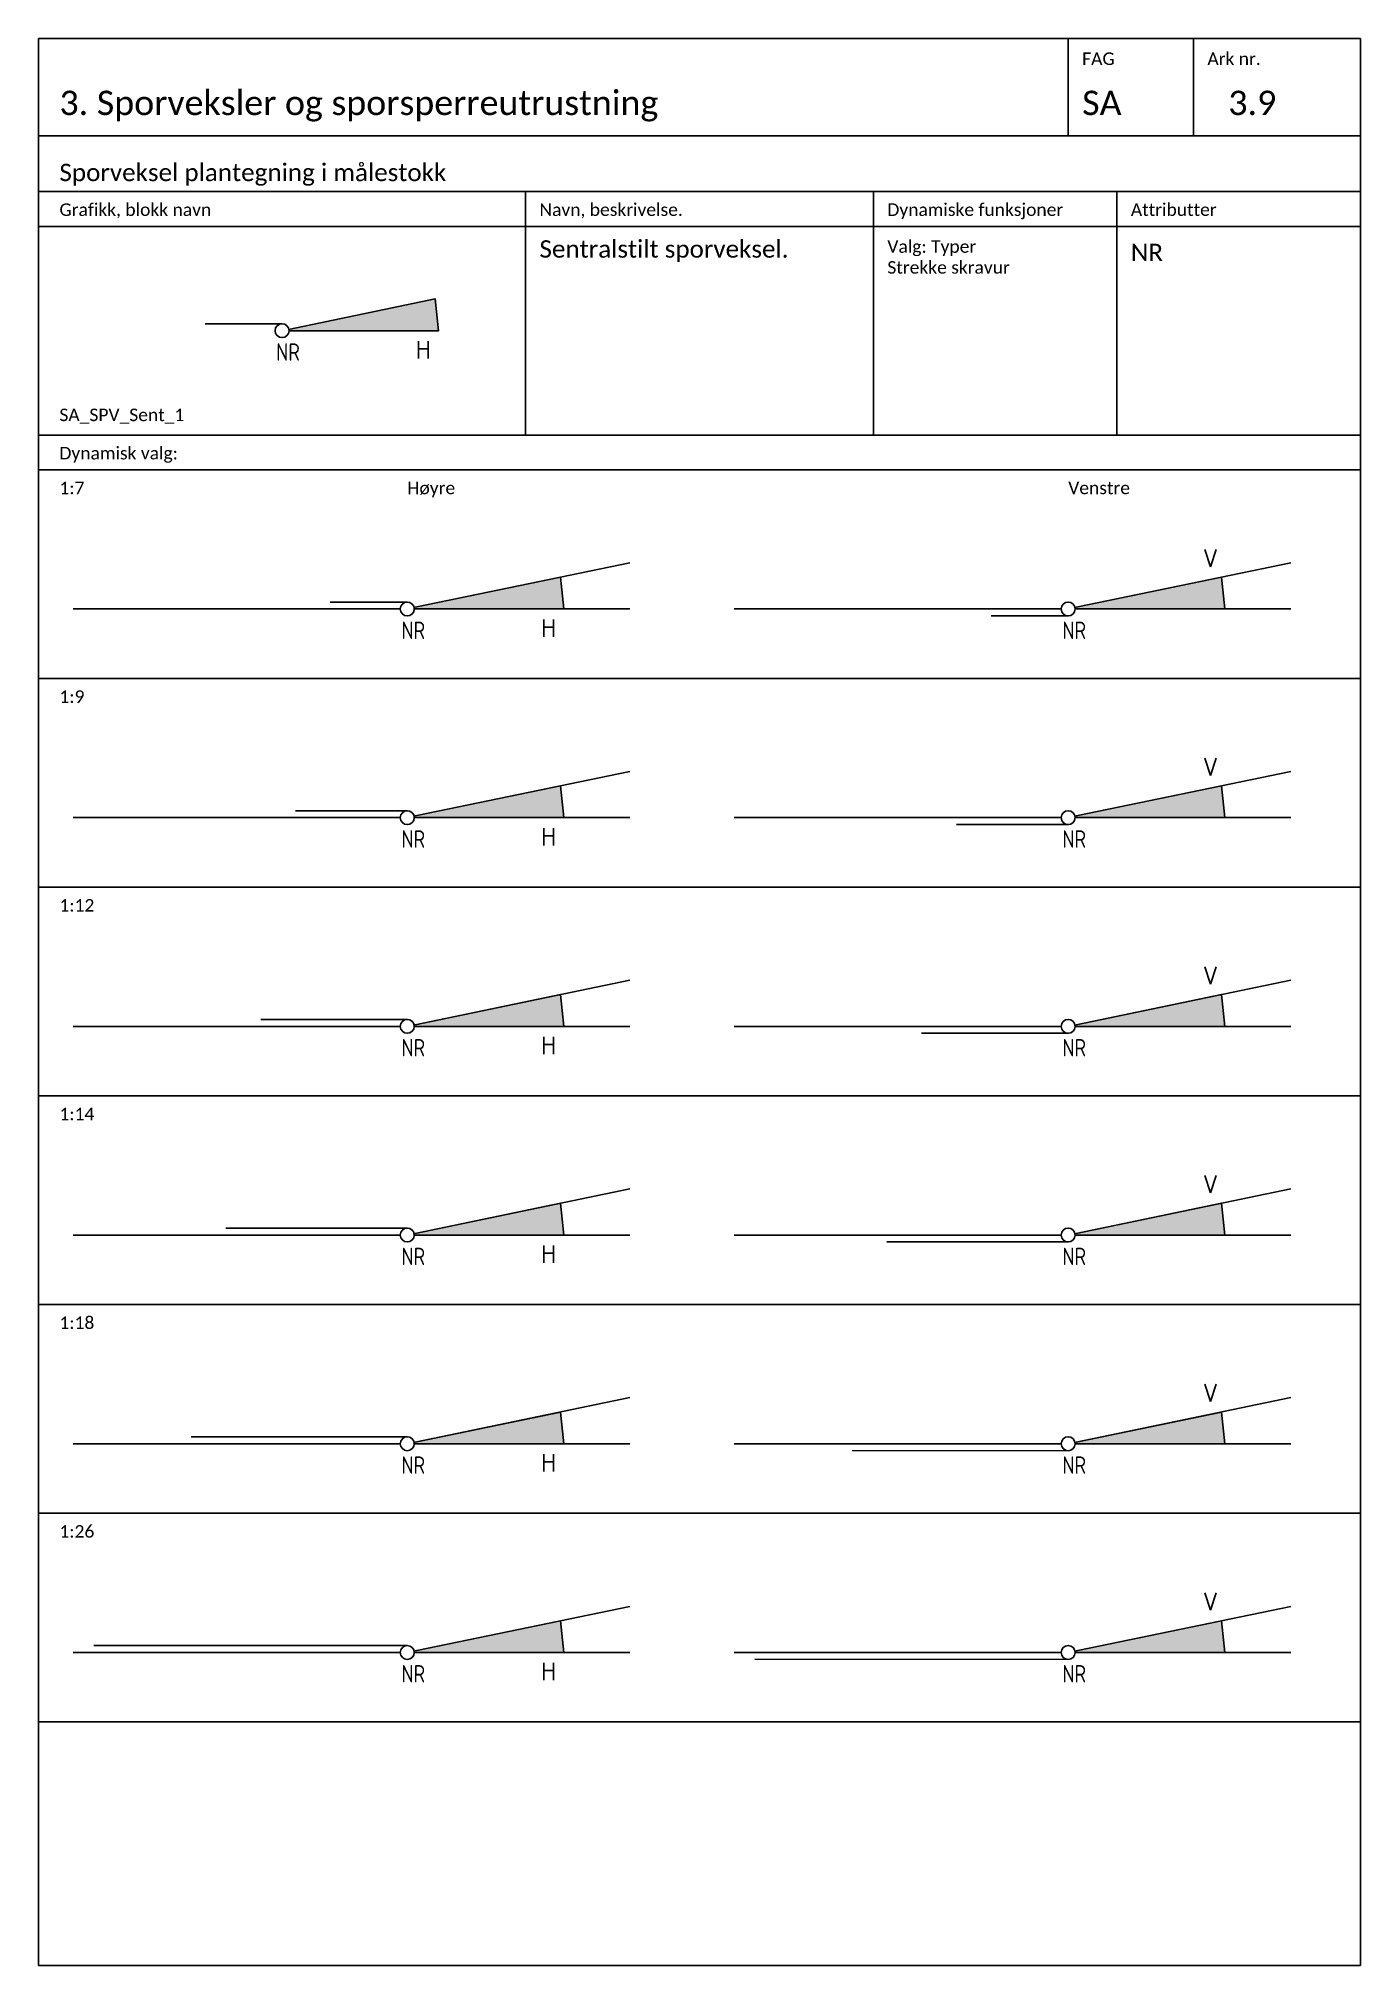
# Model space of a CAD drawing. Header units: millimetres. Extents: x -210 to 2500, y -2763 to 277.
# Drawn here: x 1680 to 1870, y -614 to -337 of the extents above; entities that cross this region are included whole.
import ezdxf

# ---------------------------------------------------------------- set-up
doc = ezdxf.new("R2010")
doc.units = ezdxf.units.MM
for name, color, linetype in [('RAMME', 5, 'Continuous'), ('RAMME SYMBOLER', 4, 'Continuous'), ('RAMME TEKST', 7, 'Continuous'), ('SIG-SPOR enlinje', 5, 'Continuous'), ('SIG-Sporveksler', 2, 'Continuous'), ('SIG_ATT_Tekst25', 2, 'Continuous')]:
    doc.layers.add(name, color=color, linetype=linetype)
doc.layers.add('Wipeout', color=7, linetype='Continuous', true_color=0xfffefd)
doc.styles.add('Calibri', font='calibri.ttf')
doc.styles.add('ISOCP', font='isocp.shx', dxfattribs={"width": 0.9})

msp = doc.modelspace()

# ---------------------------------------------------------------- texts
at = {"layer": 'RAMME TEKST', "linetype": 'ByBlock', "style": 'Calibri'}
for s, height, p in [('FAG', 1.8, (1830, -340.8)), ('Ark nr.', 1.8, (1848, -340.8)), ('3. Sporveksler og sporsperreutrustning', 3.5, (1683, -348)), ('SA', 3.5, (1830, -348)), ('3.9', 3.5, (1851, -348)), ('Sporveksel plantegning i målestokk', 2.5, (1683, -357.5)), ('Grafikk, blokk navn', 1.8, (1683, -362.5)), ('Navn, beskrivelse.', 1.8, (1752, -362.5)), ('Dynamiske funksjoner', 1.8, (1802, -362.5)), ('Attributter', 1.8, (1837, -362.5)), ('NR', 2.5, (1837, -369)), ('SA_SPV_Sent_1', 1.8, (1683, -392)), ('Dynamisk valg:', 1.8, (1683, -397.5)), ('1:7', 1.8, (1683, -402.5)), ('Høyre', 1.8, (1733, -402.5)), ('Venstre', 1.8, (1828, -402.5)), ('1:9', 1.8, (1683, -432.5)), ('1:12', 1.8, (1683, -462.5)), ('1:14', 1.8, (1683, -492.5)), ('1:18', 1.8, (1683, -522.5)), ('1:26', 1.8, (1683, -552.5))]:
    msp.add_text(s, height=height, dxfattribs=at).set_placement(p)
at = {"layer": 'RAMME TEKST', "linetype": 'ByBlock', "attachment_point": 1, "style": 'Calibri'}
for s, insert, char_height, width in [('Sentralstilt sporveksel. ', (1752, -366), 2.5, 46), ('Valg: Typer\\PStrekke skravur', (1802, -366), 1.8, 33)]:
    msp.add_mtext(s, dxfattribs=dict(at, insert=insert, char_height=char_height, width=width))

# ---------------------------------------------------------------- blocks, each defined once
blk = doc.blocks.new('*U417')
at = {"lineweight": -2}
h = blk.add_hatch(color=256, dxfattribs=at)
h.dxf.hatch_style = 1
h.paths.add_polyline_path([(0, 0), (22.5, 0), (22.03, 4.56)])
at = {"color": 0, "linetype": 'ByBlock', "lineweight": -2}
for p, q in [((19.61, -4), (19.61, -1.5)), ((19.61, -2.61), (21, -2.61)), ((21, -4), (21, -1.5))]:
    blk.add_line(p, q, dxfattribs=at)
at = {"lineweight": -2}
blk.add_lwpolyline([(0, 0), (22.5, 0), (22.03, 4.56)], close=True, dxfattribs=at)
blk.add_wipeout([(-1, 0), (-0.99, 0.13), (-0.97, 0.26), (-0.92, 0.38), (-0.87, 0.5), (-0.79, 0.61), (-0.71, 0.71), (-0.61, 0.79), (-0.5, 0.87), (-0.38, 0.92), (-0.26, 0.97), (-0.13, 0.99), (0, 1), (0.13, 0.99), (0.26, 0.97), (0.38, 0.92), (0.5, 0.87), (0.61, 0.79), (0.71, 0.71), (0.79, 0.61), (0.87, 0.5), (0.92, 0.38), (0.97, 0.26), (0.99, 0.13), (1, 0), (0.99, -0.13), (0.97, -0.26), (0.92, -0.38), (0.87, -0.5), (0.79, -0.61), (0.71, -0.71), (0.61, -0.79), (0.5, -0.87), (0.38, -0.92), (0.26, -0.97), (0.13, -0.99), (0, -1), (-0.13, -0.99), (-0.26, -0.97), (-0.38, -0.92), (-0.5, -0.87), (-0.61, -0.79), (-0.71, -0.71), (-0.79, -0.61), (-0.87, -0.5), (-0.92, -0.38), (-0.97, -0.26), (-0.99, -0.13)]).dxf.layer = 'Wipeout'
blk.add_line((0, 1), (-11.07, 1))
blk.add_circle((0, 0), 1)
at = {"layer": 'SIG_ATT_Tekst25', "style": 'ISOCP', "width": 0.9}
blk.add_attdef('NR', (-0.84, -4.32, -1), '', height=2.5, dxfattribs=at)
blk = doc.blocks.new('*U418')
at = {"lineweight": -2}
h = blk.add_hatch(color=256, dxfattribs=at)
h.dxf.hatch_style = 1
h.paths.add_polyline_path([(0, 0), (22.5, 0), (22.03, 4.56)])
at = {"color": 0, "linetype": 'ByBlock', "lineweight": -2}
for p, q in [((19.61, -4), (19.61, -1.5)), ((19.61, -2.61), (21, -2.61)), ((21, -4), (21, -1.5))]:
    blk.add_line(p, q, dxfattribs=at)
at = {"lineweight": -2}
blk.add_lwpolyline([(0, 0), (22.5, 0), (22.03, 4.56)], close=True, dxfattribs=at)
blk.add_wipeout([(-1, 0), (-0.99, 0.13), (-0.97, 0.26), (-0.92, 0.38), (-0.87, 0.5), (-0.79, 0.61), (-0.71, 0.71), (-0.61, 0.79), (-0.5, 0.87), (-0.38, 0.92), (-0.26, 0.97), (-0.13, 0.99), (0, 1), (0.13, 0.99), (0.26, 0.97), (0.38, 0.92), (0.5, 0.87), (0.61, 0.79), (0.71, 0.71), (0.79, 0.61), (0.87, 0.5), (0.92, 0.38), (0.97, 0.26), (0.99, 0.13), (1, 0), (0.99, -0.13), (0.97, -0.26), (0.92, -0.38), (0.87, -0.5), (0.79, -0.61), (0.71, -0.71), (0.61, -0.79), (0.5, -0.87), (0.38, -0.92), (0.26, -0.97), (0.13, -0.99), (0, -1), (-0.13, -0.99), (-0.26, -0.97), (-0.38, -0.92), (-0.5, -0.87), (-0.61, -0.79), (-0.71, -0.71), (-0.79, -0.61), (-0.87, -0.5), (-0.92, -0.38), (-0.97, -0.26), (-0.99, -0.13)]).dxf.layer = 'Wipeout'
blk.add_line((0, 1), (-16.07, 1))
blk.add_circle((0, 0), 1)
at = {"layer": 'SIG_ATT_Tekst25', "style": 'ISOCP', "width": 0.9}
blk.add_attdef('NR', (-0.84, -4.32, -1), '', height=2.5, dxfattribs=at)
blk = doc.blocks.new('*U419')
at = {"lineweight": -2}
h = blk.add_hatch(color=256, dxfattribs=at)
h.dxf.hatch_style = 1
h.paths.add_polyline_path([(0, 0), (22.5, 0), (22.03, 4.56)])
at = {"color": 0, "linetype": 'ByBlock', "lineweight": -2}
for p, q in [((19.61, -4), (19.61, -1.5)), ((19.61, -2.61), (21, -2.61)), ((21, -4), (21, -1.5))]:
    blk.add_line(p, q, dxfattribs=at)
at = {"lineweight": -2}
blk.add_lwpolyline([(0, 0), (22.5, 0), (22.03, 4.56)], close=True, dxfattribs=at)
blk.add_wipeout([(-1, 0), (-0.99, 0.13), (-0.97, 0.26), (-0.92, 0.38), (-0.87, 0.5), (-0.79, 0.61), (-0.71, 0.71), (-0.61, 0.79), (-0.5, 0.87), (-0.38, 0.92), (-0.26, 0.97), (-0.13, 0.99), (0, 1), (0.13, 0.99), (0.26, 0.97), (0.38, 0.92), (0.5, 0.87), (0.61, 0.79), (0.71, 0.71), (0.79, 0.61), (0.87, 0.5), (0.92, 0.38), (0.97, 0.26), (0.99, 0.13), (1, 0), (0.99, -0.13), (0.97, -0.26), (0.92, -0.38), (0.87, -0.5), (0.79, -0.61), (0.71, -0.71), (0.61, -0.79), (0.5, -0.87), (0.38, -0.92), (0.26, -0.97), (0.13, -0.99), (0, -1), (-0.13, -0.99), (-0.26, -0.97), (-0.38, -0.92), (-0.5, -0.87), (-0.61, -0.79), (-0.71, -0.71), (-0.79, -0.61), (-0.87, -0.5), (-0.92, -0.38), (-0.97, -0.26), (-0.99, -0.13)]).dxf.layer = 'Wipeout'
blk.add_line((0, 1), (-21.07, 1))
blk.add_circle((0, 0), 1)
at = {"layer": 'SIG_ATT_Tekst25', "style": 'ISOCP', "width": 0.9}
blk.add_attdef('NR', (-0.84, -4.32, -1), '', height=2.5, dxfattribs=at)
blk = doc.blocks.new('*U420')
at = {"lineweight": -2}
h = blk.add_hatch(color=256, dxfattribs=at)
h.dxf.hatch_style = 1
h.paths.add_polyline_path([(0, 0), (22.5, 0), (22.03, 4.56)])
at = {"color": 0, "linetype": 'ByBlock', "lineweight": -2}
for p, q in [((19.61, -4), (19.61, -1.5)), ((19.61, -2.61), (21, -2.61)), ((21, -4), (21, -1.5))]:
    blk.add_line(p, q, dxfattribs=at)
at = {"lineweight": -2}
blk.add_lwpolyline([(0, 0), (22.5, 0), (22.03, 4.56)], close=True, dxfattribs=at)
blk.add_wipeout([(-1, 0), (-0.99, 0.13), (-0.97, 0.26), (-0.92, 0.38), (-0.87, 0.5), (-0.79, 0.61), (-0.71, 0.71), (-0.61, 0.79), (-0.5, 0.87), (-0.38, 0.92), (-0.26, 0.97), (-0.13, 0.99), (0, 1), (0.13, 0.99), (0.26, 0.97), (0.38, 0.92), (0.5, 0.87), (0.61, 0.79), (0.71, 0.71), (0.79, 0.61), (0.87, 0.5), (0.92, 0.38), (0.97, 0.26), (0.99, 0.13), (1, 0), (0.99, -0.13), (0.97, -0.26), (0.92, -0.38), (0.87, -0.5), (0.79, -0.61), (0.71, -0.71), (0.61, -0.79), (0.5, -0.87), (0.38, -0.92), (0.26, -0.97), (0.13, -0.99), (0, -1), (-0.13, -0.99), (-0.26, -0.97), (-0.38, -0.92), (-0.5, -0.87), (-0.61, -0.79), (-0.71, -0.71), (-0.79, -0.61), (-0.87, -0.5), (-0.92, -0.38), (-0.97, -0.26), (-0.99, -0.13)]).dxf.layer = 'Wipeout'
blk.add_line((0, 1), (-26.07, 1.01))
blk.add_circle((0, 0), 1)
at = {"layer": 'SIG_ATT_Tekst25', "style": 'ISOCP', "width": 0.9}
blk.add_attdef('NR', (-0.84, -4.32, -1), '', height=2.5, dxfattribs=at)
blk = doc.blocks.new('*U421')
at = {"lineweight": -2}
h = blk.add_hatch(color=256, dxfattribs=at)
h.dxf.hatch_style = 1
h.paths.add_polyline_path([(0, 0), (22.5, 0), (22.03, 4.56)])
at = {"color": 0, "linetype": 'ByBlock', "lineweight": -2}
for p, q in [((19.61, -4), (19.61, -1.5)), ((19.61, -2.61), (21, -2.61)), ((21, -4), (21, -1.5))]:
    blk.add_line(p, q, dxfattribs=at)
at = {"lineweight": -2}
blk.add_lwpolyline([(0, 0), (22.5, 0), (22.03, 4.56)], close=True, dxfattribs=at)
blk.add_wipeout([(-1, 0), (-0.99, 0.13), (-0.97, 0.26), (-0.92, 0.38), (-0.87, 0.5), (-0.79, 0.61), (-0.71, 0.71), (-0.61, 0.79), (-0.5, 0.87), (-0.38, 0.92), (-0.26, 0.97), (-0.13, 0.99), (0, 1), (0.13, 0.99), (0.26, 0.97), (0.38, 0.92), (0.5, 0.87), (0.61, 0.79), (0.71, 0.71), (0.79, 0.61), (0.87, 0.5), (0.92, 0.38), (0.97, 0.26), (0.99, 0.13), (1, 0), (0.99, -0.13), (0.97, -0.26), (0.92, -0.38), (0.87, -0.5), (0.79, -0.61), (0.71, -0.71), (0.61, -0.79), (0.5, -0.87), (0.38, -0.92), (0.26, -0.97), (0.13, -0.99), (0, -1), (-0.13, -0.99), (-0.26, -0.97), (-0.38, -0.92), (-0.5, -0.87), (-0.61, -0.79), (-0.71, -0.71), (-0.79, -0.61), (-0.87, -0.5), (-0.92, -0.38), (-0.97, -0.26), (-0.99, -0.13)]).dxf.layer = 'Wipeout'
blk.add_line((0, 1), (-31.07, 1.01))
blk.add_circle((0, 0), 1)
at = {"layer": 'SIG_ATT_Tekst25', "style": 'ISOCP', "width": 0.9}
blk.add_attdef('NR', (-0.84, -4.32, -1), '', height=2.5, dxfattribs=at)
blk = doc.blocks.new('*U428')
at = {"lineweight": -2}
h = blk.add_hatch(color=256, dxfattribs=at)
h.dxf.hatch_style = 1
h.paths.add_polyline_path([(0, 0), (22.5, 0), (22.03, 4.56)])
at = {"color": 0, "linetype": 'ByBlock', "lineweight": -2}
for p, q in [((19.61, -4), (19.61, -1.5)), ((19.61, -2.61), (21, -2.61)), ((21, -4), (21, -1.5))]:
    blk.add_line(p, q, dxfattribs=at)
at = {"lineweight": -2}
blk.add_lwpolyline([(0, 0), (22.5, 0), (22.03, 4.56)], close=True, dxfattribs=at)
blk.add_wipeout([(-1, 0), (-0.99, 0.13), (-0.97, 0.26), (-0.92, 0.38), (-0.87, 0.5), (-0.79, 0.61), (-0.71, 0.71), (-0.61, 0.79), (-0.5, 0.87), (-0.38, 0.92), (-0.26, 0.97), (-0.13, 0.99), (0, 1), (0.13, 0.99), (0.26, 0.97), (0.38, 0.92), (0.5, 0.87), (0.61, 0.79), (0.71, 0.71), (0.79, 0.61), (0.87, 0.5), (0.92, 0.38), (0.97, 0.26), (0.99, 0.13), (1, 0), (0.99, -0.13), (0.97, -0.26), (0.92, -0.38), (0.87, -0.5), (0.79, -0.61), (0.71, -0.71), (0.61, -0.79), (0.5, -0.87), (0.38, -0.92), (0.26, -0.97), (0.13, -0.99), (0, -1), (-0.13, -0.99), (-0.26, -0.97), (-0.38, -0.92), (-0.5, -0.87), (-0.61, -0.79), (-0.71, -0.71), (-0.79, -0.61), (-0.87, -0.5), (-0.92, -0.38), (-0.97, -0.26), (-0.99, -0.13)]).dxf.layer = 'Wipeout'
blk.add_line((0, 1), (-45.07, 1.01))
blk.add_circle((0, 0), 1)
at = {"layer": 'SIG_ATT_Tekst25', "style": 'ISOCP', "width": 0.9}
blk.add_attdef('NR', (-0.84, -4.32, -1), '', height=2.5, dxfattribs=at)
blk = doc.blocks.new('*U422')
at = {"lineweight": -2}
h = blk.add_hatch(color=256, dxfattribs=at)
h.dxf.hatch_style = 1
h.paths.add_polyline_path([(0, 0), (22.5, 0), (22.03, 4.56)])
at = {"color": 0, "linetype": 'ByBlock', "lineweight": -2}
for q in [(19.61, 8.56), (21.28, 8.56)]:
    blk.add_line((20.44, 6.06), q, dxfattribs=at)
at = {"lineweight": -2}
blk.add_lwpolyline([(0, 0), (22.5, 0), (22.03, 4.56)], close=True, dxfattribs=at)
blk.add_wipeout([(-1, 0), (-0.99, 0.13), (-0.97, 0.26), (-0.92, 0.38), (-0.87, 0.5), (-0.79, 0.61), (-0.71, 0.71), (-0.61, 0.79), (-0.5, 0.87), (-0.38, 0.92), (-0.26, 0.97), (-0.13, 0.99), (0, 1), (0.13, 0.99), (0.26, 0.97), (0.38, 0.92), (0.5, 0.87), (0.61, 0.79), (0.71, 0.71), (0.79, 0.61), (0.87, 0.5), (0.92, 0.38), (0.97, 0.26), (0.99, 0.13), (1, 0), (0.99, -0.13), (0.97, -0.26), (0.92, -0.38), (0.87, -0.5), (0.79, -0.61), (0.71, -0.71), (0.61, -0.79), (0.5, -0.87), (0.38, -0.92), (0.26, -0.97), (0.13, -0.99), (0, -1), (-0.13, -0.99), (-0.26, -0.97), (-0.38, -0.92), (-0.5, -0.87), (-0.61, -0.79), (-0.71, -0.71), (-0.79, -0.61), (-0.87, -0.5), (-0.92, -0.38), (-0.97, -0.26), (-0.99, -0.13)]).dxf.layer = 'Wipeout'
blk.add_line((0, -1), (-11.07, -1))
blk.add_circle((0, 0), 1)
at = {"layer": 'SIG_ATT_Tekst25', "style": 'ISOCP', "width": 0.9}
blk.add_attdef('NR', (-0.84, -4.32, -1), '', height=2.5, dxfattribs=at)
blk = doc.blocks.new('*U423')
at = {"lineweight": -2}
h = blk.add_hatch(color=256, dxfattribs=at)
h.dxf.hatch_style = 1
h.paths.add_polyline_path([(0, 0), (22.5, 0), (22.03, 4.56)])
at = {"color": 0, "linetype": 'ByBlock', "lineweight": -2}
for q in [(19.61, 8.56), (21.28, 8.56)]:
    blk.add_line((20.44, 6.06), q, dxfattribs=at)
at = {"lineweight": -2}
blk.add_lwpolyline([(0, 0), (22.5, 0), (22.03, 4.56)], close=True, dxfattribs=at)
blk.add_wipeout([(-1, 0), (-0.99, 0.13), (-0.97, 0.26), (-0.92, 0.38), (-0.87, 0.5), (-0.79, 0.61), (-0.71, 0.71), (-0.61, 0.79), (-0.5, 0.87), (-0.38, 0.92), (-0.26, 0.97), (-0.13, 0.99), (0, 1), (0.13, 0.99), (0.26, 0.97), (0.38, 0.92), (0.5, 0.87), (0.61, 0.79), (0.71, 0.71), (0.79, 0.61), (0.87, 0.5), (0.92, 0.38), (0.97, 0.26), (0.99, 0.13), (1, 0), (0.99, -0.13), (0.97, -0.26), (0.92, -0.38), (0.87, -0.5), (0.79, -0.61), (0.71, -0.71), (0.61, -0.79), (0.5, -0.87), (0.38, -0.92), (0.26, -0.97), (0.13, -0.99), (0, -1), (-0.13, -0.99), (-0.26, -0.97), (-0.38, -0.92), (-0.5, -0.87), (-0.61, -0.79), (-0.71, -0.71), (-0.79, -0.61), (-0.87, -0.5), (-0.92, -0.38), (-0.97, -0.26), (-0.99, -0.13)]).dxf.layer = 'Wipeout'
blk.add_line((0, -1), (-16.07, -1))
blk.add_circle((0, 0), 1)
at = {"layer": 'SIG_ATT_Tekst25', "style": 'ISOCP', "width": 0.9}
blk.add_attdef('NR', (-0.84, -4.32, -1), '', height=2.5, dxfattribs=at)
blk = doc.blocks.new('*U424')
at = {"lineweight": -2}
h = blk.add_hatch(color=256, dxfattribs=at)
h.dxf.hatch_style = 1
h.paths.add_polyline_path([(0, 0), (22.5, 0), (22.03, 4.56)])
at = {"color": 0, "linetype": 'ByBlock', "lineweight": -2}
for q in [(19.61, 8.56), (21.28, 8.56)]:
    blk.add_line((20.44, 6.06), q, dxfattribs=at)
at = {"lineweight": -2}
blk.add_lwpolyline([(0, 0), (22.5, 0), (22.03, 4.56)], close=True, dxfattribs=at)
blk.add_wipeout([(-1, 0), (-0.99, 0.13), (-0.97, 0.26), (-0.92, 0.38), (-0.87, 0.5), (-0.79, 0.61), (-0.71, 0.71), (-0.61, 0.79), (-0.5, 0.87), (-0.38, 0.92), (-0.26, 0.97), (-0.13, 0.99), (0, 1), (0.13, 0.99), (0.26, 0.97), (0.38, 0.92), (0.5, 0.87), (0.61, 0.79), (0.71, 0.71), (0.79, 0.61), (0.87, 0.5), (0.92, 0.38), (0.97, 0.26), (0.99, 0.13), (1, 0), (0.99, -0.13), (0.97, -0.26), (0.92, -0.38), (0.87, -0.5), (0.79, -0.61), (0.71, -0.71), (0.61, -0.79), (0.5, -0.87), (0.38, -0.92), (0.26, -0.97), (0.13, -0.99), (0, -1), (-0.13, -0.99), (-0.26, -0.97), (-0.38, -0.92), (-0.5, -0.87), (-0.61, -0.79), (-0.71, -0.71), (-0.79, -0.61), (-0.87, -0.5), (-0.92, -0.38), (-0.97, -0.26), (-0.99, -0.13)]).dxf.layer = 'Wipeout'
blk.add_line((0, -1), (-21.07, -1))
blk.add_circle((0, 0), 1)
at = {"layer": 'SIG_ATT_Tekst25', "style": 'ISOCP', "width": 0.9}
blk.add_attdef('NR', (-0.84, -4.32, -1), '', height=2.5, dxfattribs=at)
blk = doc.blocks.new('*U425')
at = {"lineweight": -2}
h = blk.add_hatch(color=256, dxfattribs=at)
h.dxf.hatch_style = 1
h.paths.add_polyline_path([(0, 0), (22.5, 0), (22.03, 4.56)])
at = {"color": 0, "linetype": 'ByBlock', "lineweight": -2}
for q in [(19.61, 8.56), (21.28, 8.56)]:
    blk.add_line((20.44, 6.06), q, dxfattribs=at)
at = {"lineweight": -2}
blk.add_lwpolyline([(0, 0), (22.5, 0), (22.03, 4.56)], close=True, dxfattribs=at)
blk.add_wipeout([(-1, 0), (-0.99, 0.13), (-0.97, 0.26), (-0.92, 0.38), (-0.87, 0.5), (-0.79, 0.61), (-0.71, 0.71), (-0.61, 0.79), (-0.5, 0.87), (-0.38, 0.92), (-0.26, 0.97), (-0.13, 0.99), (0, 1), (0.13, 0.99), (0.26, 0.97), (0.38, 0.92), (0.5, 0.87), (0.61, 0.79), (0.71, 0.71), (0.79, 0.61), (0.87, 0.5), (0.92, 0.38), (0.97, 0.26), (0.99, 0.13), (1, 0), (0.99, -0.13), (0.97, -0.26), (0.92, -0.38), (0.87, -0.5), (0.79, -0.61), (0.71, -0.71), (0.61, -0.79), (0.5, -0.87), (0.38, -0.92), (0.26, -0.97), (0.13, -0.99), (0, -1), (-0.13, -0.99), (-0.26, -0.97), (-0.38, -0.92), (-0.5, -0.87), (-0.61, -0.79), (-0.71, -0.71), (-0.79, -0.61), (-0.87, -0.5), (-0.92, -0.38), (-0.97, -0.26), (-0.99, -0.13)]).dxf.layer = 'Wipeout'
blk.add_line((0, -1), (-26.07, -0.99))
blk.add_circle((0, 0), 1)
at = {"layer": 'SIG_ATT_Tekst25', "style": 'ISOCP', "width": 0.9}
blk.add_attdef('NR', (-0.84, -4.32, -1), '', height=2.5, dxfattribs=at)
blk = doc.blocks.new('*U426')
at = {"lineweight": -2}
h = blk.add_hatch(color=256, dxfattribs=at)
h.dxf.hatch_style = 1
h.paths.add_polyline_path([(0, 0), (22.5, 0), (22.03, 4.56)])
at = {"color": 0, "linetype": 'ByBlock', "lineweight": -2}
for q in [(19.61, 8.56), (21.28, 8.56)]:
    blk.add_line((20.44, 6.06), q, dxfattribs=at)
at = {"lineweight": -2}
blk.add_lwpolyline([(0, 0), (22.5, 0), (22.03, 4.56)], close=True, dxfattribs=at)
blk.add_wipeout([(-1, 0), (-0.99, 0.13), (-0.97, 0.26), (-0.92, 0.38), (-0.87, 0.5), (-0.79, 0.61), (-0.71, 0.71), (-0.61, 0.79), (-0.5, 0.87), (-0.38, 0.92), (-0.26, 0.97), (-0.13, 0.99), (0, 1), (0.13, 0.99), (0.26, 0.97), (0.38, 0.92), (0.5, 0.87), (0.61, 0.79), (0.71, 0.71), (0.79, 0.61), (0.87, 0.5), (0.92, 0.38), (0.97, 0.26), (0.99, 0.13), (1, 0), (0.99, -0.13), (0.97, -0.26), (0.92, -0.38), (0.87, -0.5), (0.79, -0.61), (0.71, -0.71), (0.61, -0.79), (0.5, -0.87), (0.38, -0.92), (0.26, -0.97), (0.13, -0.99), (0, -1), (-0.13, -0.99), (-0.26, -0.97), (-0.38, -0.92), (-0.5, -0.87), (-0.61, -0.79), (-0.71, -0.71), (-0.79, -0.61), (-0.87, -0.5), (-0.92, -0.38), (-0.97, -0.26), (-0.99, -0.13)]).dxf.layer = 'Wipeout'
blk.add_line((0, -1), (-31.07, -0.99))
blk.add_circle((0, 0), 1)
at = {"layer": 'SIG_ATT_Tekst25', "style": 'ISOCP', "width": 0.9}
blk.add_attdef('NR', (-0.84, -4.32, -1), '', height=2.5, dxfattribs=at)
blk = doc.blocks.new('*U427')
at = {"lineweight": -2}
h = blk.add_hatch(color=256, dxfattribs=at)
h.dxf.hatch_style = 1
h.paths.add_polyline_path([(0, 0), (22.5, 0), (22.03, 4.56)])
at = {"color": 0, "linetype": 'ByBlock', "lineweight": -2}
for q in [(19.61, 8.56), (21.28, 8.56)]:
    blk.add_line((20.44, 6.06), q, dxfattribs=at)
at = {"lineweight": -2}
blk.add_lwpolyline([(0, 0), (22.5, 0), (22.03, 4.56)], close=True, dxfattribs=at)
blk.add_wipeout([(-1, 0), (-0.99, 0.13), (-0.97, 0.26), (-0.92, 0.38), (-0.87, 0.5), (-0.79, 0.61), (-0.71, 0.71), (-0.61, 0.79), (-0.5, 0.87), (-0.38, 0.92), (-0.26, 0.97), (-0.13, 0.99), (0, 1), (0.13, 0.99), (0.26, 0.97), (0.38, 0.92), (0.5, 0.87), (0.61, 0.79), (0.71, 0.71), (0.79, 0.61), (0.87, 0.5), (0.92, 0.38), (0.97, 0.26), (0.99, 0.13), (1, 0), (0.99, -0.13), (0.97, -0.26), (0.92, -0.38), (0.87, -0.5), (0.79, -0.61), (0.71, -0.71), (0.61, -0.79), (0.5, -0.87), (0.38, -0.92), (0.26, -0.97), (0.13, -0.99), (0, -1), (-0.13, -0.99), (-0.26, -0.97), (-0.38, -0.92), (-0.5, -0.87), (-0.61, -0.79), (-0.71, -0.71), (-0.79, -0.61), (-0.87, -0.5), (-0.92, -0.38), (-0.97, -0.26), (-0.99, -0.13)]).dxf.layer = 'Wipeout'
blk.add_line((0, -1), (-45.07, -0.99))
blk.add_circle((0, 0), 1)
at = {"layer": 'SIG_ATT_Tekst25', "style": 'ISOCP', "width": 0.9}
blk.add_attdef('NR', (-0.84, -4.32, -1), '', height=2.5, dxfattribs=at)

# ---------------------------------------------------------------- linework, layer by layer
at = {"layer": 'RAMME'}
msp.add_lwpolyline([(1870, -337), (1680, -337), (1680, -614), (1870, -614)], close=True, dxfattribs=at)
msp.add_lwpolyline([(1680, -351), (1870, -351)], dxfattribs=at)
at = {"layer": 'RAMME SYMBOLER'}
for p, q in [((1828, -351), (1828, -337)), ((1846, -351), (1846, -337)), ((1680, -359), (1870, -359)), ((1750, -359), (1750, -394)), ((1800, -359), (1800, -394)), ((1835, -359), (1835, -394)), ((1680, -364), (1870, -364)), ((1680, -394), (1870, -394)), ((1680, -399), (1870, -399)), ((1680, -429), (1870, -429)), ((1680, -459), (1870, -459)), ((1680, -489), (1870, -489)), ((1680, -519), (1870, -519)), ((1680, -549), (1870, -549)), ((1680, -579), (1870, -579))]:
    msp.add_line(p, q, dxfattribs=at)
at = {"layer": 'SIG-SPOR enlinje'}
for p, q in [((1733, -419), (1765, -412.377)), ((1828, -419), (1860, -412.377)), ((1685, -419), (1765, -419)), ((1780, -419), (1860, -419)), ((1733, -449), (1765, -442.377)), ((1828, -449), (1860, -442.377)), ((1685, -449), (1765, -449)), ((1780, -449), (1860, -449)), ((1733, -479), (1765, -472.377)), ((1828, -479), (1860, -472.377)), ((1685, -479), (1765, -479)), ((1780, -479), (1860, -479)), ((1733, -509), (1765, -502.377)), ((1828, -509), (1860, -502.377)), ((1685, -509), (1765, -509)), ((1780, -509), (1860, -509)), ((1733, -539), (1765, -532.377)), ((1828, -539), (1860, -532.377)), ((1685, -539), (1765, -539)), ((1780, -539), (1860, -539)), ((1733, -569), (1765, -562.377)), ((1828, -569), (1860, -562.377)), ((1685, -569), (1765, -569)), ((1780, -569), (1860, -569))]:
    msp.add_line(p, q, dxfattribs=at)

msp.set_redraw_order([(e.dxf.handle, doc.entitydb.next_handle()) for e in msp.query("TEXT MTEXT ATTDEF DIMENSION ARC_DIMENSION")])  # texts and dimensions are drawn at this point

# ---------------------------------------------------------------- next in the draw order: block references
at = {"layer": 'SIG-Sporveksler', "lineweight": -2}
for name, p in [('*U417', (1715, -379)), ('*U422', (1828, -419)), ('*U417', (1733, -419)), ('*U423', (1828, -449)), ('*U418', (1733, -449)), ('*U424', (1828, -479)), ('*U419', (1733, -479)), ('*U425', (1828, -509)), ('*U420', (1733, -509)), ('*U426', (1828, -539)), ('*U421', (1733, -539)), ('*U427', (1828, -569)), ('*U428', (1733, -569))]:
    msp.add_blockref(name, p, dxfattribs=at).add_auto_attribs({'NR': 'NR'})

doc.saveas('drawing.dxf')
